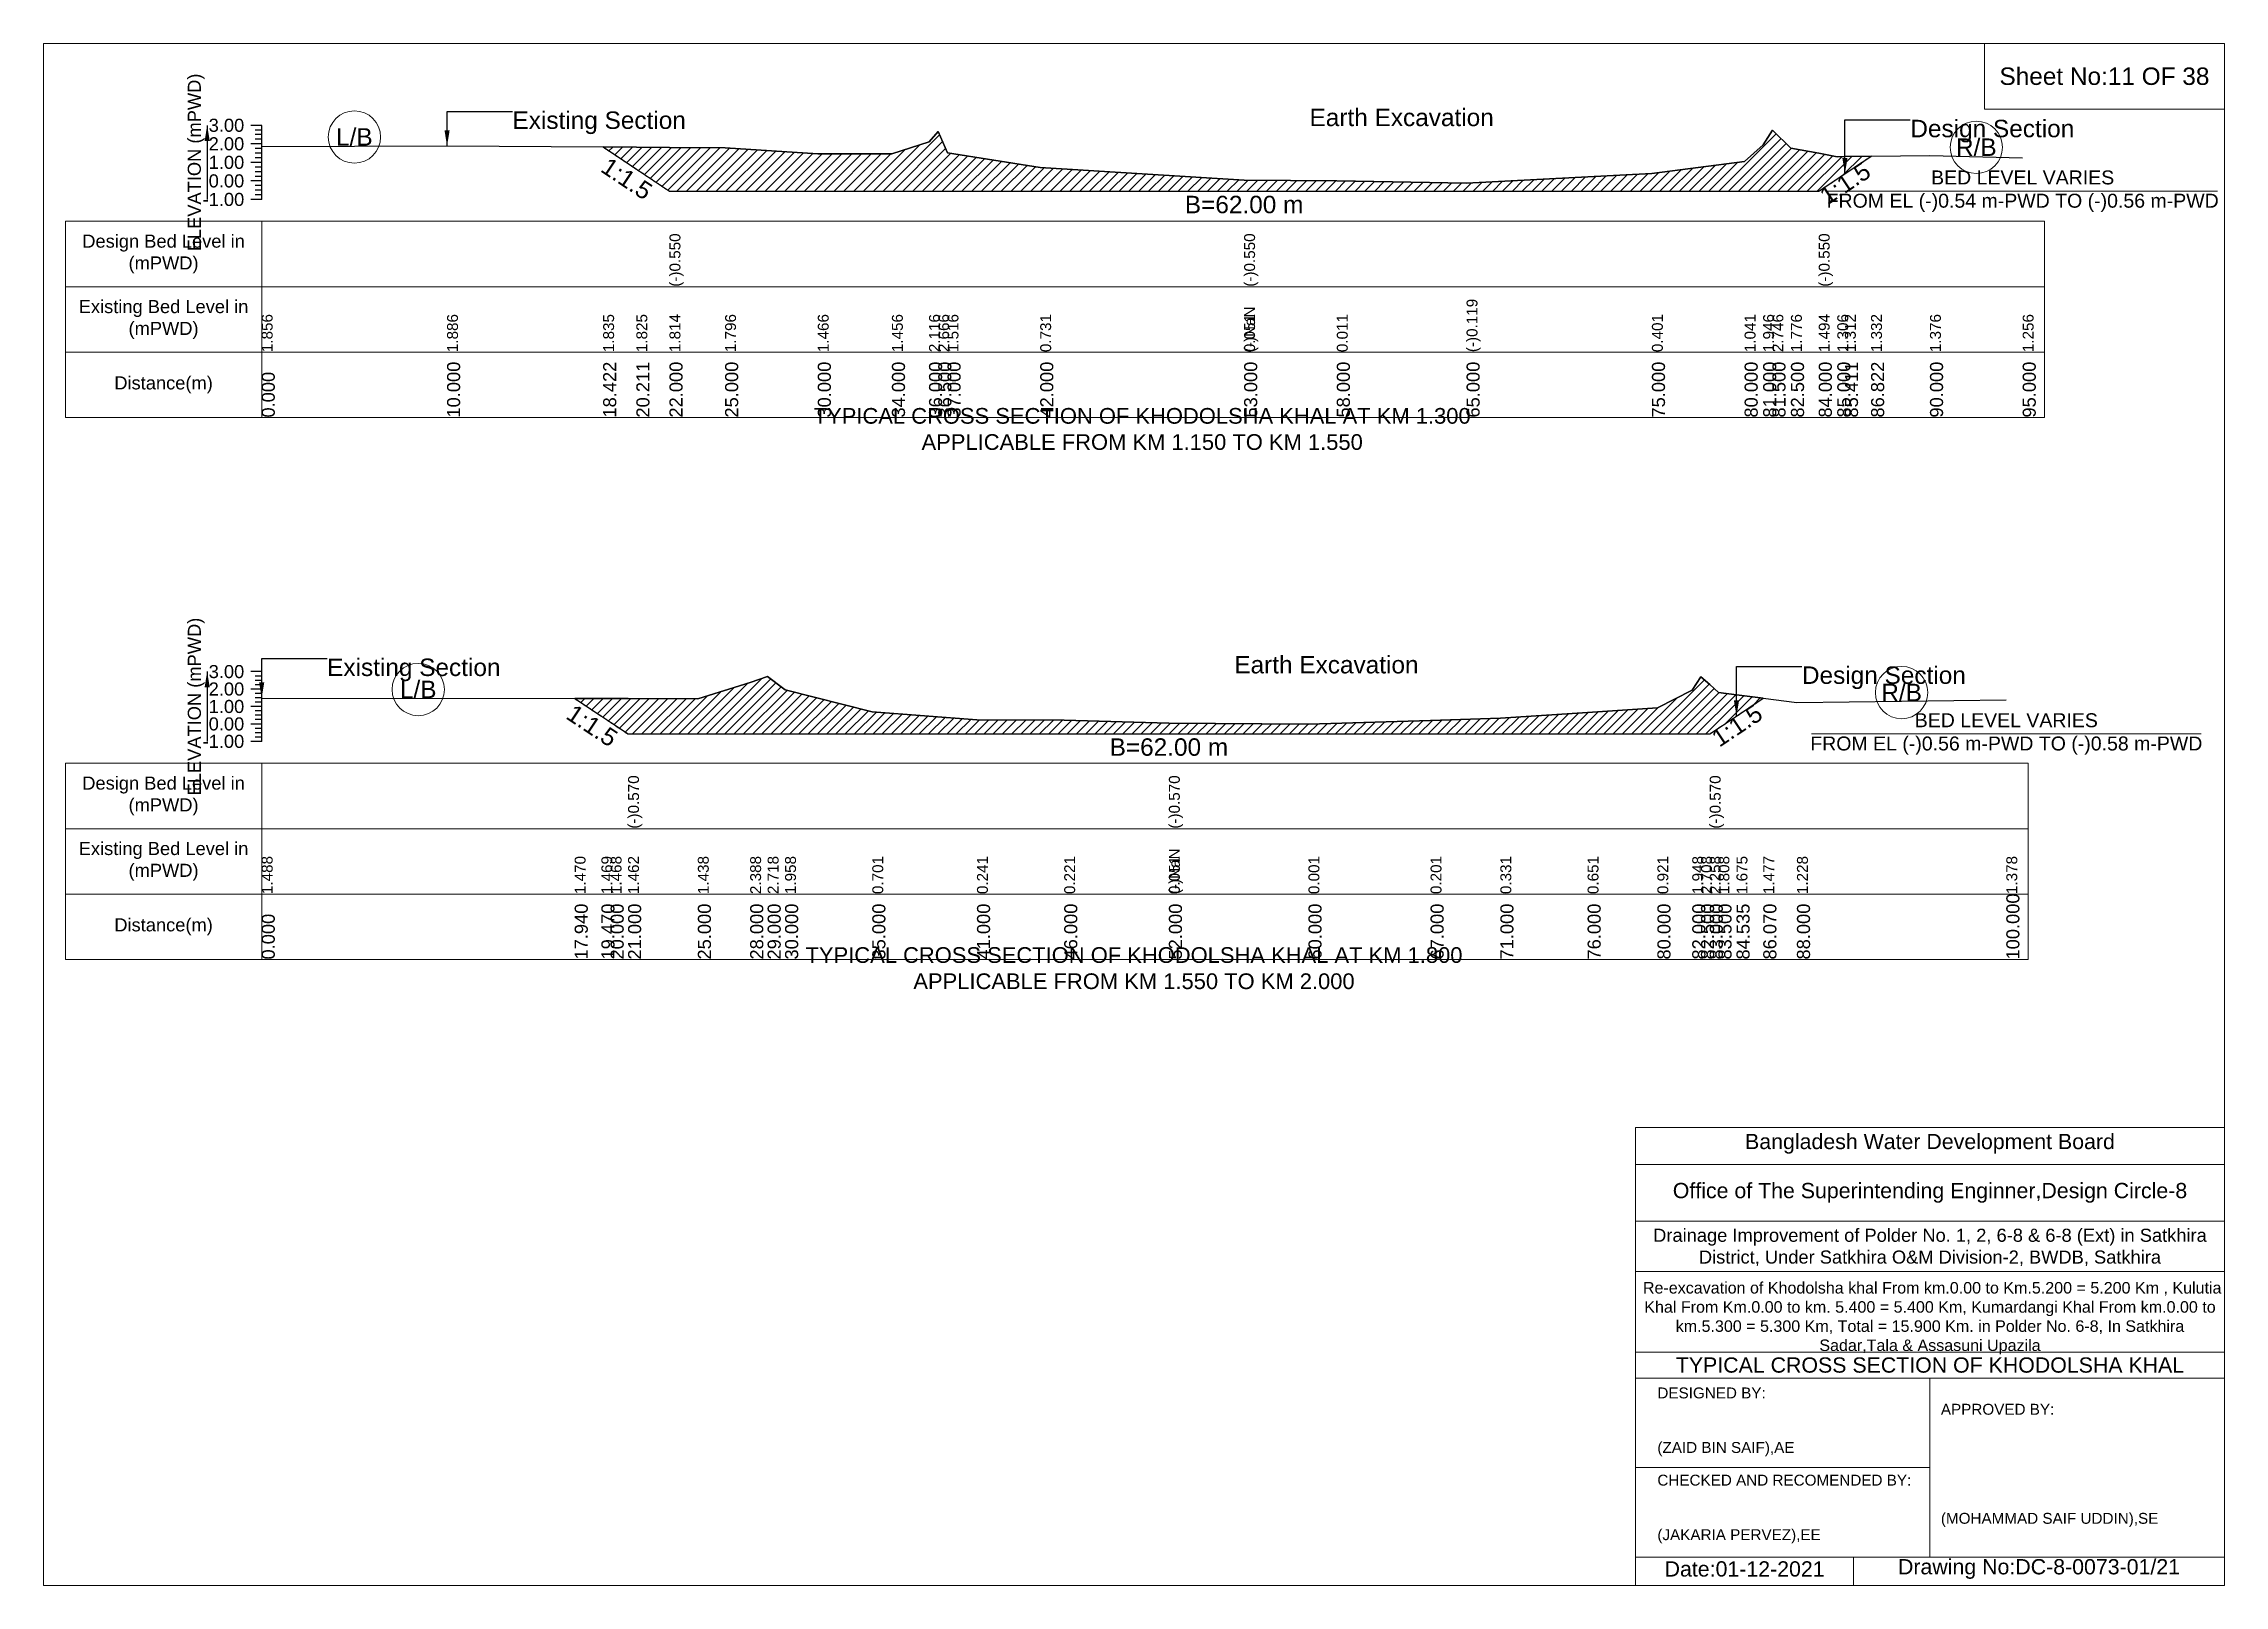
# Model space of a CAD drawing. Header units: inches. Extents: x 93000 to 476000, y -4242 to 0.
# Drawn here: x 200000 to 206000, y -4242 to 0 of the extents above; entities that cross this region are included whole.
import ezdxf

# ---------------------------------------------------------------- set-up
doc = ezdxf.new("R2010")
doc.units = ezdxf.units.IN
doc.header["$LTSCALE"] = 7
doc.header["$MEASUREMENT"] = 0
doc.linetypes.add('DASHED', pattern=[0.75, 0.5, -0.25])
for name, color, linetype, lineweight in [('Cross section Data Border', 7, 'Continuous', 9), ('Cross Section Labels', 7, 'Continuous', 9), ('Design_Bed_Level for Xsection', 7, 'DASHED', 25), ('Existing_Bed_Level for Xsection', 7, 'Continuous', 25), ('Long Section Labels', 7, 'Continuous', 9)]:
    doc.layers.add(name, color=color, linetype=linetype, lineweight=lineweight)
doc.styles.get("Standard").update_dxf_attribs({"font": 'arial.ttf'})
doc.dimstyles.get("Standard").update_dxf_attribs({"dimtxt": 0.18, "dimasz": 0.18, "dimexe": 0.18, "dimexo": 0.0625, "dimgap": 0.09, "dimtad": 0, "dimtih": 1, "dimtoh": 1, "dimdec": 4, "dimzin": 0, "dimdsep": 46, "dimtxsty": 'Standard', "dimcen": 0.09, "dimadec": 0, "dimazin": 0, "dimtfac": 1, "dimtdec": 4, "dimtofl": 0, "dimtmove": 0, "dimatfit": 3, "dimfxl": 1, "dimtolj": 1, "dimtzin": 0, "dimarcsym": 0})

msp = doc.modelspace()

# ---------------------------------------------------------------- texts
at = {"layer": 'Cross section Data Border', "attachment_point": 5}
for s, insert, char_height in [('Sheet No:11 OF 38', (205670, -90), 48), ('Bangladesh Water Development Board', (205190, -3027), 42), ('Office of The Superintending Enginner,Design Circle-8', (205190, -3162), 42)]:
    msp.add_mtext(s, dxfattribs=dict(at, insert=insert, char_height=char_height))
at = {"layer": 'Cross section Data Border'}
for s, insert, char_height, width, attachment_point in [('Design Bed Level in (mPWD)', (200330, -578.9), 36, 480, 5), ('Existing Bed Level in (mPWD)', (200330, -758.9), 36, 480, 5), ('Distance(m)', (200330, -938.9), 36, 480, 5), ('Design Bed Level in (mPWD)', (200330, -2070), 36, 480, 5), ('Existing Bed Level in (mPWD)', (200330, -2250), 36, 480, 5), ('Distance(m)', (200330, -2430), 36, 480, 5), ('Drainage Improvement of Polder No. 1, 2, 6-8 & 6-8 (Ext) in Satkhira District, Under Satkhira O&M Division-2, BWDB, Satkhira', (205190, -3312), 36, 1680, 5), (' Re-excavation of Khodolsha khal From km.0.00 to Km.5.200 = 5.200 Km , Kulutia Khal From Km.0.00 to km. 5.400 = 5.400 Km, Kumardangi Khal From km.0.00 to km.5.300 = 5.300 Km, Total = 15.900 Km. in Polder No. 6-8, In Satkhira Sadar,Tala & Assasuni Upazila', (205190, -3507), 31.6143, 1620, 5), ('TYPICAL CROSS SECTION OF KHODOLSHA KHAL', (205190, -3636), 42, 1680, 5), ('DESIGNED BY:^J^J^J(ZAID BIN SAIF),AE', (204440, -3792), 30, 840, 4), ('APPROVED BY:^J^J^J^J^J^J(MOHAMMAD SAIF UDDIN),SE', (205220, -3912), 30, 840, 4), ('CHECKED AND RECOMENDED BY:^J^J^J(JAKARIA PERVEZ),EE', (204440, -4032), 30, 840, 4), ('Date:01-12-2021', (204680, -4197), 42, 840, 5), ('Drawing No:DC-8-0073-01/21', (205490, -4197), 42, 1320, 5)]:
    msp.add_mtext(s, dxfattribs=dict(at, insert=insert, char_height=char_height, width=width, attachment_point=attachment_point))
at = {"layer": 'Cross Section Labels'}
for s, insert, char_height, attachment_point in [('Earth Excavation', (203483, -179), 48, 1), ('L/B', (200855, -257), 48, 5), ('Existing Section', (201290, -186.7), 48, 1), ('Design Section', (205136, -209.6), 48, 1), ('R/B', (205317.5, -285.3), 48, 5), ('BED LEVEL VARIES ^JFROM EL (-)0.54 m-PWD TO (-)0.56 m-PWD', (205445, -406), 38.4, 5), ('B=62.00 m', (203303, -418.7), 48, 2), ('TYPICAL CROSS SECTION OF KHODOLSHA KHAL AT KM 1.300^JAPPLICABLE FROM KM 1.150 TO KM 1.550', (203022.5, -1060.5), 43.2, 5), ('Existing Section', (200780, -1692), 48, 1), ('Earth Excavation', (203276, -1684.8), 48, 1), ('Design Section', (204837.7, -1713.6), 48, 1), ('L/B', (201030.6, -1777.1), 48, 5), ('R/B', (205112, -1785.5), 48, 5), ('BED LEVEL VARIES ^JFROM EL (-)0.56 m-PWD TO (-)0.58 m-PWD', (205400, -1899.4), 38.4, 5), ('B=62.00 m', (203096, -1911.4), 48, 2), ('TYPICAL CROSS SECTION OF KHODOLSHA KHAL AT KM 1.800^JAPPLICABLE FROM KM 1.550 TO KM 2.000', (203000, -2544), 43.2, 5)]:
    msp.add_mtext(s, dxfattribs=dict(at, insert=insert, char_height=char_height, attachment_point=attachment_point))
at = {"layer": 'Cross Section Labels', "char_height": 48, "attachment_point": 2}
for insert, rotation in [((201618, -351.5), 326.30993), ((204943.2, -364.4), 33.69007), ((201522.6, -1856.4), 326.30993), ((204645.7, -1856.3), 33.69007)]:
    msp.add_mtext('1:1.5', dxfattribs=dict(at, insert=insert, rotation=rotation))
at = {"layer": 'Existing_Bed_Level for Xsection', "char_height": 36, "attachment_point": 5, "rotation": 90}
for insert in [(200420, -326.9), (200420, -1824)]:
    msp.add_mtext('ELEVATION (mPWD)', dxfattribs=dict(at, insert=insert))
at = {"layer": 'Existing_Bed_Level for Xsection', "char_height": 36, "attachment_point": 6}
for s, insert in [('3.00', (200552, -224.9)), ('2.00', (200552, -275.9)), ('0.00', (200552, -377.9)), ('1.00', (200552, -326.9)), ('-1.00', (200552, -428.9)), ('3.00', (200552, -1728)), ('2.00', (200552, -1776)), ('0.00', (200552, -1872)), ('1.00', (200552, -1824)), ('-1.00', (200552, -1920))]:
    msp.add_mtext(s, dxfattribs=dict(at, insert=insert))
at = {"layer": 'Long Section Labels', "attachment_point": 1, "rotation": 90}
for s, insert, char_height in [('(-)0.550', (201722, -668.9), 30), ('(-)0.550', (203303, -668.9), 30), ('(-)0.550', (204884, -668.9), 30), ('(-)0.119', (203915, -848.9), 30), ('1.856', (200600, -848.9), 30), ('1.886', (201110, -848.9), 30), ('1.835', (201539.5, -848.9), 30), ('1.825', (201630.8, -848.9), 30), ('1.814', (201722, -848.9), 30), ('1.814', (201722, -848.9), 30), ('1.814', (201722, -848.9), 30), ('1.796', (201875, -848.9), 30), ('1.466', (202130, -848.9), 30), ('1.456', (202334, -848.9), 30), ('2.116', (202436, -848.9), 30), ('2.666', (202461.5, -848.9), 30), ('1.516', (202487, -848.9), 30), ('0.731', (202742, -848.9), 30), ('(-)NaN', (203303, -848.9), 30), ('(-)NaN', (203303, -848.9), 30), ('0.051', (203303, -848.9), 30), ('0.051', (203303, -848.9), 30), ('0.011', (203558, -848.9), 30), ('0.401', (204425, -848.9), 30), ('1.041', (204680, -848.9), 30), ('1.946', (204731, -848.9), 30), ('2.746', (204756.5, -848.9), 30), ('1.776', (204807.5, -848.9), 30), ('1.494', (204884, -848.9), 30), ('1.494', (204884, -848.9), 30), ('1.306', (204935, -848.9), 30), ('1.312', (204956, -848.9), 30), ('1.332', (205027.9, -848.9), 30), ('1.376', (205190, -848.9), 30), ('1.256', (205445, -848.9), 30), ('10.000', (201110, -1028.9), 36), ('18.422', (201539.5, -1028.9), 36), ('20.211', (201630.8, -1028.9), 36), ('22.000', (201722, -1028.9), 36), ('22.000', (201722, -1028.9), 36), ('22.000', (201722, -1028.9), 36), ('25.000', (201875, -1028.9), 36), ('30.000', (202130, -1028.9), 36), ('34.000', (202334, -1028.9), 36), ('36.000', (202436, -1028.9), 36), ('36.500', (202461.5, -1028.9), 36), ('37.000', (202487, -1028.9), 36), ('42.000', (202742, -1028.9), 36), ('53.000', (203303, -1028.9), 36), ('53.000', (203303, -1028.9), 36), ('53.000', (203303, -1028.9), 36), ('58.000', (203558, -1028.9), 36), ('65.000', (203915, -1028.9), 36), ('75.000', (204425, -1028.9), 36), ('80.000', (204680, -1028.9), 36), ('81.000', (204731, -1028.9), 36), ('81.500', (204756.5, -1028.9), 36), ('82.500', (204807.5, -1028.9), 36), ('84.000', (204884, -1028.9), 36), ('84.000', (204884, -1028.9), 36), ('84.000', (204884, -1028.9), 36), ('85.000', (204935, -1028.9), 36), ('85.411', (204956, -1028.9), 36), ('86.822', (205027.9, -1028.9), 36), ('90.000', (205190, -1028.9), 36), ('95.000', (205445, -1028.9), 36), ('0.000', (200600, -1028.9), 36), ('(-)0.570', (201608, -2160), 30), ('(-)0.570', (203096, -2160), 30), ('(-)0.570', (204584, -2160), 30), ('(-)NaN', (203096, -2340), 30), ('(-)NaN', (203096, -2340), 30), ('1.488', (200600, -2340), 30), ('1.470', (201461.1, -2340), 30), ('1.469', (201534.6, -2340), 30), ('1.468', (201560, -2340), 30), ('1.462', (201608, -2340), 30), ('1.462', (201608, -2340), 30), ('1.462', (201608, -2340), 30), ('1.438', (201800, -2340), 30), ('2.388', (201944, -2340), 30), ('2.718', (201992, -2340), 30), ('1.958', (202040, -2340), 30), ('0.701', (202280, -2340), 30), ('0.241', (202568, -2340), 30), ('0.221', (202808, -2340), 30), ('0.051', (203096, -2340), 30), ('0.051', (203096, -2340), 30), ('0.001', (203480, -2340), 30), ('0.201', (203816, -2340), 30), ('0.331', (204008, -2340), 30), ('0.651', (204248, -2340), 30), ('0.921', (204440, -2340), 30), ('1.948', (204536, -2340), 30), ('2.708', (204560, -2340), 30), ('2.258', (204584, -2340), 30), ('2.258', (204584, -2340), 30), ('1.808', (204608, -2340), 30), ('1.675', (204657.7, -2340), 30), ('1.477', (204731.4, -2340), 30), ('1.228', (204824, -2340), 30), ('1.378', (205400, -2340), 30), ('0.000', (200600, -2520), 36), ('17.940', (201461.1, -2520), 36), ('19.470', (201534.6, -2520), 36), ('20.000', (201560, -2520), 36), ('21.000', (201608, -2520), 36), ('21.000', (201608, -2520), 36), ('21.000', (201608, -2520), 36), ('25.000', (201800, -2520), 36), ('28.000', (201944, -2520), 36), ('29.000', (201992, -2520), 36), ('30.000', (202040, -2520), 36), ('35.000', (202280, -2520), 36), ('41.000', (202568, -2520), 36), ('46.000', (202808, -2520), 36), ('52.000', (203096, -2520), 36), ('52.000', (203096, -2520), 36), ('52.000', (203096, -2520), 36), ('60.000', (203480, -2520), 36), ('67.000', (203816, -2520), 36), ('71.000', (204008, -2520), 36), ('76.000', (204248, -2520), 36), ('80.000', (204440, -2520), 36), ('82.000', (204536, -2520), 36), ('82.500', (204560, -2520), 36), ('83.000', (204584, -2520), 36), ('83.000', (204584, -2520), 36), ('83.000', (204584, -2520), 36), ('83.500', (204608, -2520), 36), ('84.535', (204657.7, -2520), 36), ('86.070', (204731.4, -2520), 36), ('88.000', (204824, -2520), 36), ('100.000', (205400, -2520), 36)]:
    msp.add_mtext(s, dxfattribs=dict(at, insert=insert, char_height=char_height))

# ---------------------------------------------------------------- hatches: boundary and pattern name
at = {"layer": 'Existing_Bed_Level for Xsection'}
h = msp.add_hatch(dxfattribs=at)
h.set_pattern_fill('ANSI31', color=256, scale=153, style=0)
h.paths.add_polyline_path([(201539.5, -284.3), (201630.8, -345.2), (201722, -406), (201875, -406), (202130, -406), (202334, -406), (202436, -406), (202461.5, -406), (202487, -406), (202742, -406), (203303, -406), (203558, -406), (203915, -406), (204425, -406), (204680, -406), (204731, -406), (204756.5, -406), (204807.5, -406), (204884, -406), (204935, -372), (204956, -358), (205027.9, -310), (204956, -311), (204935, -311.3), (204884, -301.7), (204807.5, -287.4), (204756.5, -237.9), (204731, -278.7), (204680, -324.8), (204425, -357.5), (203915, -384), (203558, -377.4), (203303, -375.3), (202742, -340.6), (202487, -300.6), (202461.5, -242), (202436, -270), (202334, -303.7), (202130, -303.2), (201875, -286.3), (201722, -285.4), (201630.8, -284.9)])
h = msp.add_hatch(dxfattribs=at)
h.set_pattern_fill('ANSI31', color=256, scale=144, style=0)
h.paths.add_polyline_path([(201461.1, -1801.5), (201534.6, -1850.4), (201560, -1867.4), (201608, -1899.4), (201800, -1899.4), (201944, -1899.4), (201992, -1899.4), (202040, -1899.4), (202280, -1899.4), (202568, -1899.4), (202808, -1899.4), (203096, -1899.4), (203480, -1899.4), (203816, -1899.4), (204008, -1899.4), (204248, -1899.4), (204440, -1899.4), (204536, -1899.4), (204560, -1899.4), (204584, -1899.4), (204608, -1883.4), (204657.7, -1850.3), (204731.4, -1801.2), (204657.7, -1791.7), (204608, -1785.3), (204584, -1763.7), (204560, -1742.1), (204536, -1778.5), (204440, -1827.8), (204248, -1840.8), (204008, -1856.2), (203816, -1862.4), (203480, -1872), (203096, -1869.6), (202808, -1861.4), (202568, -1860.5), (202280, -1838.4), (202040, -1778.1), (201992, -1741.6), (201944, -1757.4), (201800, -1803), (201608, -1801.9), (201560, -1801.6), (201534.6, -1801.6)])

# ---------------------------------------------------------------- linework, layer by layer
at = {"layer": 'Cross section Data Border'}
for points in [[(200000, 0), (206000, 0), (206000, -4242), (200000, -4242)], [(205340, 0), (206000, 0), (206000, -180), (205340, -180)], [(200060, -488.9), (205505, -488.9), (205505, -1028.9), (200060, -1028.9)], [(200060, -1980), (205460, -1980), (205460, -2520), (200060, -2520)]]:
    msp.add_lwpolyline(points, close=True, dxfattribs=at)
for points in [[(200600, -488.9), (200600, -1028.9)], [(200060, -668.9), (205505, -668.9)], [(200060, -848.9), (205505, -848.9)], [(200600, -1980), (200600, -2520)], [(200060, -2160), (205460, -2160)], [(200060, -2340), (205460, -2340)], [(204380, -4242), (204380, -2982), (206000, -2982)], [(204380, -3084), (206000, -3084)], [(204380, -3240), (206000, -3240)], [(204380, -3378), (206000, -3378)], [(204380, -3600), (206000, -3600)], [(204380, -3672), (206000, -3672)], [(205190, -3672), (205190, -4164)], [(204380, -3918), (205190, -3918)], [(204380, -4164), (206000, -4164)], [(204980, -4164), (204980, -4242)]]:
    msp.add_lwpolyline(points, dxfattribs=at)
at = {"layer": 'Cross Section Labels'}
for points in [[(204909.2, -406), (205980.8, -406)], [(204864.2, -1899.4), (205935.8, -1899.4)]]:
    msp.add_lwpolyline(points, dxfattribs=at)
for centre in [(200855, -257), (205317.5, -285.3), (201030.6, -1777.1), (205112, -1785.5)]:
    msp.add_circle(centre, 72, dxfattribs=at)
at = {"layer": 'Design_Bed_Level for Xsection'}
for points in [[(201539.5, -284.3), (201630.8, -345.2), (201722, -406), (203303, -406), (204884, -406), (204956, -358), (205027.9, -310)], [(201461.1, -1801.5), (201534.6, -1850.4), (201608, -1899.4), (203096, -1899.4), (204584, -1899.4), (204657.7, -1850.3), (204731.4, -1801.2)]]:
    msp.add_lwpolyline(points, dxfattribs=at)
at = {"layer": 'Existing_Bed_Level for Xsection'}
for points in [[(200600, -224.9), (200570, -224.9)], [(200600, -237.7), (200582, -237.7)], [(200600, -428.9), (200600, -377.9), (200600, -326.9), (200600, -275.9), (200600, -224.9)], [(200600, -283.3), (201110, -281.7), (201539.5, -284.3), (201630.8, -284.9), (201722, -285.4), (201722, -285.4), (201875, -286.3), (202130, -303.2), (202334, -303.7), (202436, -270), (202461.5, -242), (202487, -300.6), (202742, -340.6), (203303, -375.3), (203303, -375.3), (203558, -377.4), (203915, -384), (204425, -357.5), (204680, -324.8), (204731, -278.7), (204756.5, -237.9), (204807.5, -287.4), (204884, -301.7), (204884, -301.7), (204935, -311.3), (204956, -311), (205027.9, -310), (205190, -307.8), (205445, -313.9)], [(200600, -275.9), (200570, -275.9)], [(200600, -250.4), (200582, -250.4)], [(200600, -263.2), (200582, -263.2)], [(200600, -288.7), (200582, -288.7)], [(200600, -326.9), (200570, -326.9)], [(200600, -301.4), (200582, -301.4)], [(200600, -314.2), (200582, -314.2)], [(200600, -339.7), (200582, -339.7)], [(200600, -352.4), (200582, -352.4)], [(200600, -377.9), (200570, -377.9)], [(200600, -365.2), (200582, -365.2)], [(200600, -390.7), (200582, -390.7)], [(200600, -403.4), (200582, -403.4)], [(200600, -416.2), (200582, -416.2)], [(200600, -428.9), (200570, -428.9)], [(200600, -1728), (200570, -1728)], [(200600, -1920), (200600, -1872), (200600, -1824), (200600, -1776), (200600, -1728)], [(200600, -1776), (200570, -1776)], [(200600, -1740), (200582, -1740)], [(200600, -1752), (200582, -1752)], [(200600, -1764), (200582, -1764)], [(200600, -1788), (200582, -1788)], [(200600, -1800.6), (201461.1, -1801.5), (201534.6, -1801.6), (201560, -1801.6), (201608, -1801.9), (201608, -1801.9), (201800, -1803), (201944, -1757.4), (201992, -1741.6), (202040, -1778.1), (202280, -1838.4), (202568, -1860.5), (202808, -1861.4), (203096, -1869.6), (203096, -1869.6), (203480, -1872), (203816, -1862.4), (204008, -1856.2), (204248, -1840.8), (204440, -1827.8), (204536, -1778.5), (204560, -1742.1), (204584, -1763.7), (204584, -1763.7), (204608, -1785.3), (204657.7, -1791.7), (204731.4, -1801.2), (204824, -1813.1), (205400, -1805.9)], [(200600, -1824), (200570, -1824)], [(200600, -1800), (200582, -1800)], [(200600, -1812), (200582, -1812)], [(200600, -1836), (200582, -1836)], [(200600, -1848), (200582, -1848)], [(200600, -1872), (200570, -1872)], [(200600, -1860), (200582, -1860)], [(200600, -1884), (200582, -1884)], [(200600, -1896), (200582, -1896)], [(200600, -1908), (200582, -1908)], [(200600, -1920), (200570, -1920)]]:
    msp.add_lwpolyline(points, dxfattribs=at)
for points in [[(201539.5, -284.3), (201630.8, -345.2), (201722, -406), (201722, -406), (201875, -406), (202130, -406), (202334, -406), (202436, -406), (202461.5, -406), (202487, -406), (202742, -406), (203303, -406), (203303, -406), (203558, -406), (203915, -406), (204425, -406), (204680, -406), (204731, -406), (204756.5, -406), (204807.5, -406), (204884, -406), (204884, -406), (204935, -372), (204956, -358), (205027.9, -310), (205027.9, -310), (205027.9, -310), (204956, -311), (204935, -311.3), (204884, -301.7), (204884, -301.7), (204807.5, -287.4), (204756.5, -237.9), (204731, -278.7), (204680, -324.8), (204425, -357.5), (203915, -384), (203558, -377.4), (203303, -375.3), (203303, -375.3), (202742, -340.6), (202487, -300.6), (202461.5, -242), (202436, -270), (202334, -303.7), (202130, -303.2), (201875, -286.3), (201722, -285.4), (201722, -285.4), (201630.8, -284.9)], [(201461.1, -1801.5), (201534.6, -1850.4), (201560, -1867.4), (201608, -1899.4), (201608, -1899.4), (201800, -1899.4), (201944, -1899.4), (201992, -1899.4), (202040, -1899.4), (202280, -1899.4), (202568, -1899.4), (202808, -1899.4), (203096, -1899.4), (203096, -1899.4), (203480, -1899.4), (203816, -1899.4), (204008, -1899.4), (204248, -1899.4), (204440, -1899.4), (204536, -1899.4), (204560, -1899.4), (204584, -1899.4), (204584, -1899.4), (204608, -1883.4), (204657.7, -1850.3), (204731.4, -1801.2), (204731.4, -1801.2), (204731.4, -1801.2), (204657.7, -1791.7), (204608, -1785.3), (204584, -1763.7), (204584, -1763.7), (204560, -1742.1), (204536, -1778.5), (204440, -1827.8), (204248, -1840.8), (204008, -1856.2), (203816, -1862.4), (203480, -1872), (203096, -1869.6), (203096, -1869.6), (202808, -1861.4), (202568, -1860.5), (202280, -1838.4), (202040, -1778.1), (201992, -1741.6), (201944, -1757.4), (201800, -1803), (201608, -1801.9), (201608, -1801.9), (201560, -1801.6), (201534.6, -1801.6)]]:
    msp.add_lwpolyline(points, close=True, dxfattribs=at)

msp.set_redraw_order([(e.dxf.handle, doc.entitydb.next_handle()) for e in msp.query("TEXT MTEXT ATTDEF DIMENSION ARC_DIMENSION")])  # texts and dimensions are drawn at this point

# ---------------------------------------------------------------- leaders
at = {"layer": 'Cross Section Labels', "annotation_type": 0, "has_hookline": 1, "hookline_direction": 0}
for points, text_width in [([(201110, -281.7), (201110, -186.7), (201289.9, -186.7)], 467.2), ([(204956, -358), (204956, -209.6), (205135.9, -209.6)], 441.2), ([(200600, -1800.6), (200600, -1692), (200779.9, -1692)], 467.2), ([(204657.7, -1850.3), (204657.7, -1713.6), (204837.6, -1713.6)], 441.2)]:
    msp.add_leader(points, dimstyle='Standard', override={"dimasz": 43.2}, dxfattribs=dict(at, text_width=text_width))
at = {"layer": 'Existing_Bed_Level for Xsection'}
for points in [[(200450, -224.9), (200450, -428.9)], [(200450, -1728), (200450, -1920)]]:
    msp.add_leader(points, dimstyle='Standard', override={"dimasz": 43.2}, dxfattribs=at)

doc.saveas('drawing.dxf')
